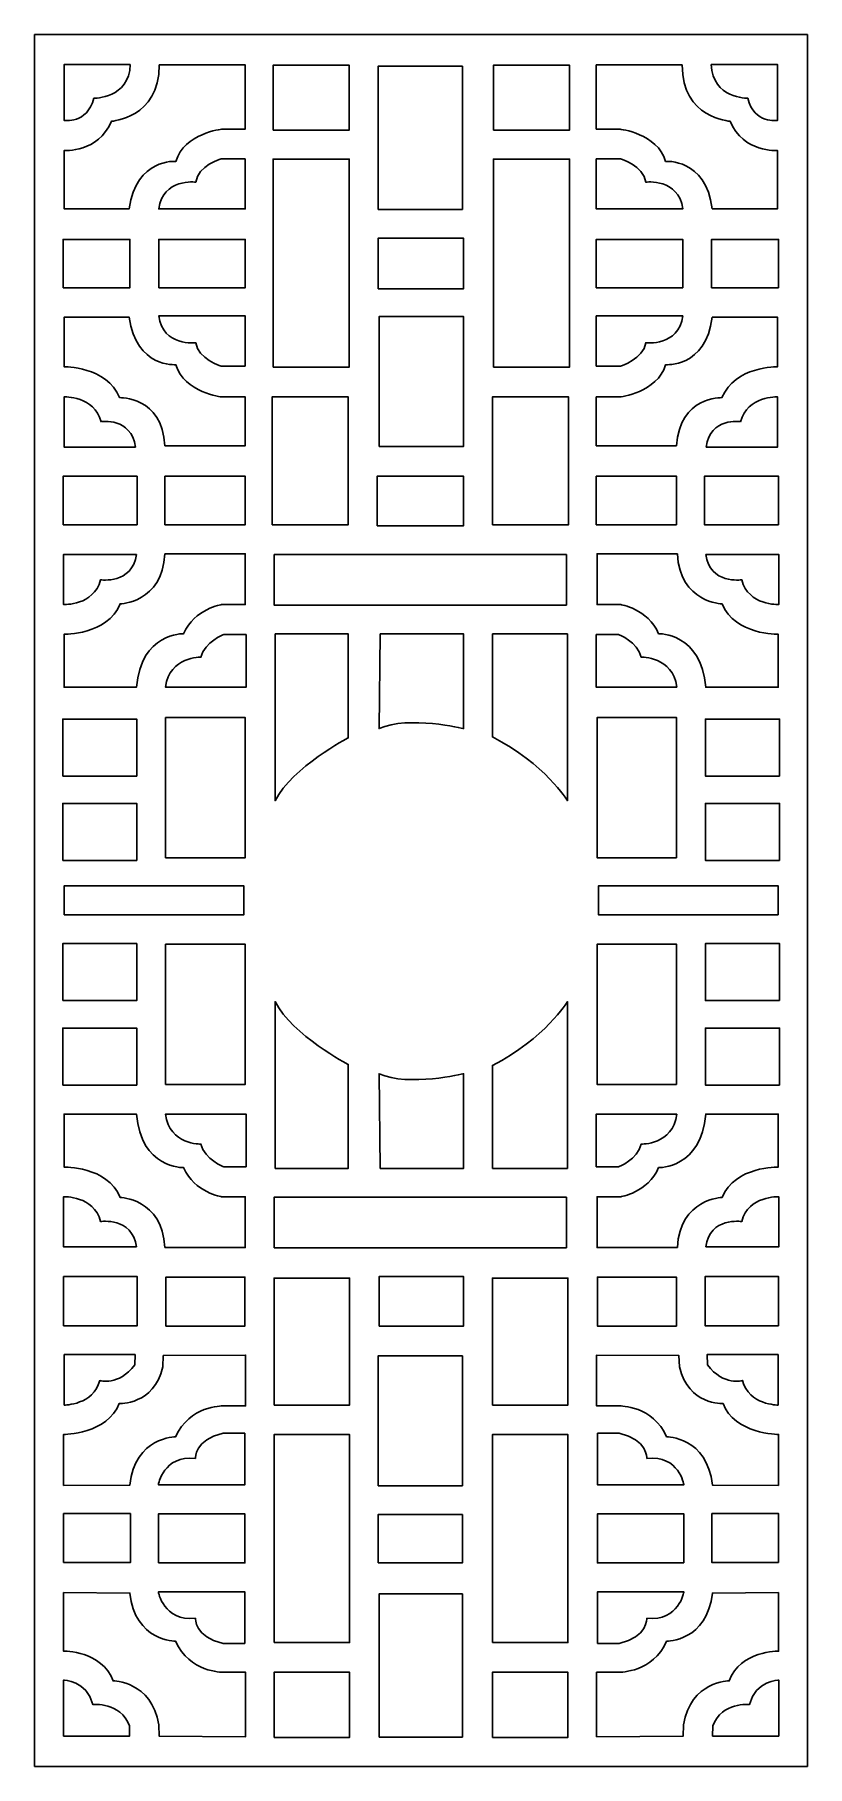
# Model space of a CAD drawing. Header units: centimetres. Extents: x 1.5 to 9.5, y -8.8 to 9.
import ezdxf

# ---------------------------------------------------------------- set-up
doc = ezdxf.new("R2010")
doc.units = ezdxf.units.CM
doc.header["$MEASUREMENT"] = 0
doc.layers.add('layer 1', color=7, linetype='Continuous')

msp = doc.modelspace()

# ---------------------------------------------------------------- linework, layer by layer
at = {"layer": 'layer 1', "color": 250}
for points, knots in [([(1.50051, -8.84404), (1.50051, -8.84404), (1.50051, 9.00077), (1.50051, 9.00077), (1.50051, 9.00077), (1.50051, 9.00077), (9.46762, 9.00077), (9.46762, 9.00077), (9.46762, 9.00077), (9.46762, 9.00077), (9.46762, -8.84404), (9.46762, -8.84404), (9.46762, -8.84404), (9.46762, -8.84404), (1.50051, -8.84404), (1.50051, -8.84404)], [0, 0, 0, 0, 0.2, 0.2, 0.2, 0.2, 0.4, 0.4, 0.4, 0.4, 0.6, 0.6, 0.6, 0.6, 1, 1, 1, 1]), ([(2.4868, 8.69197), (2.4868, 8.69197), (1.80393, 8.69197), (1.80393, 8.69197), (1.80393, 8.69197), (1.80393, 8.69197), (1.80393, 8.11702), (1.80393, 8.11702), (1.80393, 8.11702), (1.80393, 8.11702), (2.04099, 8.07633), (2.11175, 8.34523), (2.11175, 8.34523), (2.11175, 8.34523), (2.47619, 8.34346), (2.4868, 8.69197)], [0, 0, 0, 0, 0.2, 0.2, 0.2, 0.2, 0.4, 0.4, 0.4, 0.4, 0.6, 0.6, 0.6, 0.6, 1, 1, 1, 1]), ([(2.78578, 8.68865), (2.78578, 8.68865), (3.67209, 8.68865), (3.67209, 8.68865), (3.67209, 8.68865), (3.67209, 8.68865), (3.67209, 8.02701), (3.67209, 8.02701), (3.67209, 8.02701), (3.67209, 8.02701), (3.4315, 8.02701), (3.4315, 8.02701), (3.4315, 8.02701), (3.4315, 8.02701), (3.0423, 7.98456), (2.95738, 7.69443), (2.95738, 7.69443), (2.95738, 7.69443), (2.54695, 7.7298), (2.47619, 7.20616), (2.47619, 7.20616), (2.47619, 7.20616), (1.80393, 7.20616), (1.80393, 7.20616), (1.80393, 7.20616), (1.80393, 7.20616), (1.80393, 7.80587), (1.80393, 7.80587), (1.80393, 7.80587), (1.80393, 7.80587), (2.15775, 7.78288), (2.2922, 8.1084), (2.2922, 8.1084), (2.2922, 8.1084), (2.78932, 8.1367), (2.78578, 8.68865)], [0, 0, 0, 0, 0.1, 0.1, 0.1, 0.1, 0.2, 0.2, 0.2, 0.2, 0.3, 0.3, 0.3, 0.3, 0.4, 0.4, 0.4, 0.4, 0.5, 0.5, 0.5, 0.5, 0.6, 0.6, 0.6, 0.6, 0.7, 0.7, 0.7, 0.7, 0.8, 0.8, 0.8, 0.8, 1, 1, 1, 1]), ([(3.95868, 8.0164), (3.95868, 8.0164), (3.95868, 8.68511), (3.95868, 8.68511), (3.95868, 8.68511), (3.95868, 8.68511), (4.74416, 8.68511), (4.74416, 8.68511), (4.74416, 8.68511), (4.74416, 8.68511), (4.74416, 8.0164), (4.74416, 8.0164), (4.74416, 8.0164), (4.74416, 8.0164), (3.95868, 8.0164), (3.95868, 8.0164)], [0, 0, 0, 0, 0.2, 0.2, 0.2, 0.2, 0.4, 0.4, 0.4, 0.4, 0.6, 0.6, 0.6, 0.6, 1, 1, 1, 1]), ([(5.04137, 7.19908), (5.04137, 7.19908), (5.04137, 8.6745), (5.04137, 8.6745), (5.04137, 8.6745), (5.04137, 8.6745), (5.91175, 8.6745), (5.91175, 8.6745), (5.91175, 8.6745), (5.91175, 8.6745), (5.91175, 7.19908), (5.91175, 7.19908), (5.91175, 7.19908), (5.91175, 7.19908), (5.04137, 7.19908), (5.04137, 7.19908)], [0, 0, 0, 0, 0.2, 0.2, 0.2, 0.2, 0.4, 0.4, 0.4, 0.4, 0.6, 0.6, 0.6, 0.6, 1, 1, 1, 1]), ([(6.23019, 8.0164), (6.23019, 8.0164), (6.23019, 8.68511), (6.23019, 8.68511), (6.23019, 8.68511), (6.23019, 8.68511), (7.01566, 8.68511), (7.01566, 8.68511), (7.01566, 8.68511), (7.01566, 8.68511), (7.01566, 8.0164), (7.01566, 8.0164), (7.01566, 8.0164), (7.01566, 8.0164), (6.23019, 8.0164), (6.23019, 8.0164)], [0, 0, 0, 0, 0.2, 0.2, 0.2, 0.2, 0.4, 0.4, 0.4, 0.4, 0.6, 0.6, 0.6, 0.6, 1, 1, 1, 1]), ([(8.17796, 8.68865), (8.17796, 8.68865), (7.29164, 8.68865), (7.29164, 8.68865), (7.29164, 8.68865), (7.29164, 8.68865), (7.29164, 8.02701), (7.29164, 8.02701), (7.29164, 8.02701), (7.29164, 8.02701), (7.53224, 8.02701), (7.53224, 8.02701), (7.53224, 8.02701), (7.53224, 8.02701), (7.92144, 7.98456), (8.00636, 7.69443), (8.00636, 7.69443), (8.00636, 7.69443), (8.41678, 7.7298), (8.48755, 7.20616), (8.48755, 7.20616), (8.48755, 7.20616), (9.1598, 7.20616), (9.1598, 7.20616), (9.1598, 7.20616), (9.1598, 7.20616), (9.1598, 7.80587), (9.1598, 7.80587), (9.1598, 7.80587), (9.1598, 7.80587), (8.80599, 7.78288), (8.67153, 8.1084), (8.67153, 8.1084), (8.67153, 8.1084), (8.17442, 8.1367), (8.17796, 8.68865)], [0, 0, 0, 0, 0.1, 0.1, 0.1, 0.1, 0.2, 0.2, 0.2, 0.2, 0.3, 0.3, 0.3, 0.3, 0.4, 0.4, 0.4, 0.4, 0.5, 0.5, 0.5, 0.5, 0.6, 0.6, 0.6, 0.6, 0.7, 0.7, 0.7, 0.7, 0.8, 0.8, 0.8, 0.8, 1, 1, 1, 1]), ([(8.47693, 8.69197), (8.47693, 8.69197), (9.1598, 8.69197), (9.1598, 8.69197), (9.1598, 8.69197), (9.1598, 8.69197), (9.1598, 8.11702), (9.1598, 8.11702), (9.1598, 8.11702), (9.1598, 8.11702), (8.92274, 8.07633), (8.85198, 8.34523), (8.85198, 8.34523), (8.85198, 8.34523), (8.48755, 8.34346), (8.47693, 8.69197)], [0, 0, 0, 0, 0.2, 0.2, 0.2, 0.2, 0.4, 0.4, 0.4, 0.4, 0.6, 0.6, 0.6, 0.6, 1, 1, 1, 1]), ([(3.67209, 7.72118), (3.67209, 7.72118), (3.42442, 7.72118), (3.42442, 7.72118), (3.42442, 7.72118), (3.42442, 7.72118), (3.18382, 7.65042), (3.16259, 7.48059), (3.16259, 7.48059), (3.16259, 7.48059), (2.82293, 7.52304), (2.78047, 7.2046), (2.78047, 7.2046), (2.78047, 7.2046), (3.67209, 7.2046), (3.67209, 7.2046), (3.67209, 7.2046), (3.67209, 7.2046), (3.67209, 7.72118), (3.67209, 7.72118)], [0, 0, 0, 0, 0.16666667, 0.16666667, 0.16666667, 0.16666667, 0.33333333, 0.33333333, 0.33333333, 0.33333333, 0.5, 0.5, 0.5, 0.5, 0.66666667, 0.66666667, 0.66666667, 0.66666667, 1, 1, 1, 1]), ([(3.95868, 5.57505), (3.95868, 5.57505), (3.95868, 7.71919), (3.95868, 7.71919), (3.95868, 7.71919), (3.95868, 7.71919), (4.74416, 7.71919), (4.74416, 7.71919), (4.74416, 7.71919), (4.74416, 7.71919), (4.74416, 5.57505), (4.74416, 5.57505), (4.74416, 5.57505), (4.74416, 5.57505), (3.95868, 5.57505), (3.95868, 5.57505)], [0, 0, 0, 0, 0.2, 0.2, 0.2, 0.2, 0.4, 0.4, 0.4, 0.4, 0.6, 0.6, 0.6, 0.6, 1, 1, 1, 1]), ([(6.23019, 5.57505), (6.23019, 5.57505), (6.23019, 7.71919), (6.23019, 7.71919), (6.23019, 7.71919), (6.23019, 7.71919), (7.01566, 7.71919), (7.01566, 7.71919), (7.01566, 7.71919), (7.01566, 7.71919), (7.01566, 5.57505), (7.01566, 5.57505), (7.01566, 5.57505), (7.01566, 5.57505), (6.23019, 5.57505), (6.23019, 5.57505)], [0, 0, 0, 0, 0.2, 0.2, 0.2, 0.2, 0.4, 0.4, 0.4, 0.4, 0.6, 0.6, 0.6, 0.6, 1, 1, 1, 1]), ([(7.29164, 7.72118), (7.29164, 7.72118), (7.53932, 7.72118), (7.53932, 7.72118), (7.53932, 7.72118), (7.53932, 7.72118), (7.77991, 7.65042), (7.80114, 7.48059), (7.80114, 7.48059), (7.80114, 7.48059), (8.1408, 7.52304), (8.18326, 7.2046), (8.18326, 7.2046), (8.18326, 7.2046), (7.29164, 7.2046), (7.29164, 7.2046), (7.29164, 7.2046), (7.29164, 7.2046), (7.29164, 7.72118), (7.29164, 7.72118)], [0, 0, 0, 0, 0.16666667, 0.16666667, 0.16666667, 0.16666667, 0.33333333, 0.33333333, 0.33333333, 0.33333333, 0.5, 0.5, 0.5, 0.5, 0.66666667, 0.66666667, 0.66666667, 0.66666667, 1, 1, 1, 1]), ([(1.79332, 6.39237), (1.79332, 6.39237), (1.79332, 6.89126), (1.79332, 6.89126), (1.79332, 6.89126), (1.79332, 6.89126), (2.48327, 6.89126), (2.48327, 6.89126), (2.48327, 6.89126), (2.48327, 6.89126), (2.48327, 6.39237), (2.48327, 6.39237), (2.48327, 6.39237), (2.48327, 6.39237), (1.79332, 6.39237), (1.79332, 6.39237)], [0, 0, 0, 0, 0.2, 0.2, 0.2, 0.2, 0.4, 0.4, 0.4, 0.4, 0.6, 0.6, 0.6, 0.6, 1, 1, 1, 1]), ([(2.78047, 6.39237), (2.78047, 6.39237), (2.78047, 6.89126), (2.78047, 6.89126), (2.78047, 6.89126), (2.78047, 6.89126), (3.67209, 6.89126), (3.67209, 6.89126), (3.67209, 6.89126), (3.67209, 6.89126), (3.67209, 6.39237), (3.67209, 6.39237), (3.67209, 6.39237), (3.67209, 6.39237), (2.78047, 6.39237), (2.78047, 6.39237)], [0, 0, 0, 0, 0.2, 0.2, 0.2, 0.2, 0.4, 0.4, 0.4, 0.4, 0.6, 0.6, 0.6, 0.6, 1, 1, 1, 1]), ([(5.04137, 6.38176), (5.04137, 6.38176), (5.04137, 6.90187), (5.04137, 6.90187), (5.04137, 6.90187), (5.04137, 6.90187), (5.92237, 6.90187), (5.92237, 6.90187), (5.92237, 6.90187), (5.92237, 6.90187), (5.92237, 6.38176), (5.92237, 6.38176), (5.92237, 6.38176), (5.92237, 6.38176), (5.04137, 6.38176), (5.04137, 6.38176)], [0, 0, 0, 0, 0.2, 0.2, 0.2, 0.2, 0.4, 0.4, 0.4, 0.4, 0.6, 0.6, 0.6, 0.6, 1, 1, 1, 1]), ([(8.18326, 6.39237), (8.18326, 6.39237), (8.18326, 6.89126), (8.18326, 6.89126), (8.18326, 6.89126), (8.18326, 6.89126), (7.29164, 6.89126), (7.29164, 6.89126), (7.29164, 6.89126), (7.29164, 6.89126), (7.29164, 6.39237), (7.29164, 6.39237), (7.29164, 6.39237), (7.29164, 6.39237), (8.18326, 6.39237), (8.18326, 6.39237)], [0, 0, 0, 0, 0.2, 0.2, 0.2, 0.2, 0.4, 0.4, 0.4, 0.4, 0.6, 0.6, 0.6, 0.6, 1, 1, 1, 1]), ([(9.17042, 6.39237), (9.17042, 6.39237), (9.17042, 6.89126), (9.17042, 6.89126), (9.17042, 6.89126), (9.17042, 6.89126), (8.48047, 6.89126), (8.48047, 6.89126), (8.48047, 6.89126), (8.48047, 6.89126), (8.48047, 6.39237), (8.48047, 6.39237), (8.48047, 6.39237), (8.48047, 6.39237), (9.17042, 6.39237), (9.17042, 6.39237)], [0, 0, 0, 0, 0.2, 0.2, 0.2, 0.2, 0.4, 0.4, 0.4, 0.4, 0.6, 0.6, 0.6, 0.6, 1, 1, 1, 1]), ([(2.84416, 4.76481), (2.84416, 4.76481), (3.67209, 4.76481), (3.67209, 4.76481), (3.67209, 4.76481), (3.67209, 4.76481), (3.67209, 5.26723), (3.67209, 5.26723), (3.67209, 5.26723), (3.67209, 5.26723), (3.4315, 5.26723), (3.4315, 5.26723), (3.4315, 5.26723), (3.4315, 5.26723), (3.0423, 5.30969), (2.95738, 5.59982), (2.95738, 5.59982), (2.95738, 5.59982), (2.54695, 5.56444), (2.47619, 6.08809), (2.47619, 6.08809), (2.47619, 6.08809), (1.80393, 6.08809), (1.80393, 6.08809), (1.80393, 6.08809), (1.80393, 6.08809), (1.80393, 5.57859), (1.80393, 5.57859), (1.80393, 5.57859), (1.80393, 5.57859), (2.24267, 5.58567), (2.37712, 5.26015), (2.37712, 5.26015), (2.37712, 5.26015), (2.81585, 5.27431), (2.84416, 4.76481)], [0, 0, 0, 0, 0.1, 0.1, 0.1, 0.1, 0.2, 0.2, 0.2, 0.2, 0.3, 0.3, 0.3, 0.3, 0.4, 0.4, 0.4, 0.4, 0.5, 0.5, 0.5, 0.5, 0.6, 0.6, 0.6, 0.6, 0.7, 0.7, 0.7, 0.7, 0.8, 0.8, 0.8, 0.8, 1, 1, 1, 1]), ([(3.67209, 5.58567), (3.67209, 5.58567), (3.42442, 5.58567), (3.42442, 5.58567), (3.42442, 5.58567), (3.42442, 5.58567), (3.18382, 5.65643), (3.16259, 5.82626), (3.16259, 5.82626), (3.16259, 5.82626), (2.82293, 5.78381), (2.78047, 6.10224), (2.78047, 6.10224), (2.78047, 6.10224), (3.67209, 6.10224), (3.67209, 6.10224), (3.67209, 6.10224), (3.67209, 6.10224), (3.67209, 5.58567), (3.67209, 5.58567)], [0, 0, 0, 0, 0.16666667, 0.16666667, 0.16666667, 0.16666667, 0.33333333, 0.33333333, 0.33333333, 0.33333333, 0.5, 0.5, 0.5, 0.5, 0.66666667, 0.66666667, 0.66666667, 0.66666667, 1, 1, 1, 1]), ([(5.05198, 4.75773), (5.05198, 4.75773), (5.05198, 6.09516), (5.05198, 6.09516), (5.05198, 6.09516), (5.05198, 6.09516), (5.92237, 6.09516), (5.92237, 6.09516), (5.92237, 6.09516), (5.92237, 6.09516), (5.92237, 4.75773), (5.92237, 4.75773), (5.92237, 4.75773), (5.92237, 4.75773), (5.05198, 4.75773), (5.05198, 4.75773)], [0, 0, 0, 0, 0.2, 0.2, 0.2, 0.2, 0.4, 0.4, 0.4, 0.4, 0.6, 0.6, 0.6, 0.6, 1, 1, 1, 1]), ([(7.29164, 5.58567), (7.29164, 5.58567), (7.53932, 5.58567), (7.53932, 5.58567), (7.53932, 5.58567), (7.53932, 5.58567), (7.77991, 5.65643), (7.80114, 5.82626), (7.80114, 5.82626), (7.80114, 5.82626), (8.1408, 5.78381), (8.18326, 6.10224), (8.18326, 6.10224), (8.18326, 6.10224), (7.29164, 6.10224), (7.29164, 6.10224), (7.29164, 6.10224), (7.29164, 6.10224), (7.29164, 5.58567), (7.29164, 5.58567)], [0, 0, 0, 0, 0.16666667, 0.16666667, 0.16666667, 0.16666667, 0.33333333, 0.33333333, 0.33333333, 0.33333333, 0.5, 0.5, 0.5, 0.5, 0.66666667, 0.66666667, 0.66666667, 0.66666667, 1, 1, 1, 1]), ([(8.11958, 4.76481), (8.11958, 4.76481), (7.29164, 4.76481), (7.29164, 4.76481), (7.29164, 4.76481), (7.29164, 4.76481), (7.29164, 5.26723), (7.29164, 5.26723), (7.29164, 5.26723), (7.29164, 5.26723), (7.53224, 5.26723), (7.53224, 5.26723), (7.53224, 5.26723), (7.53224, 5.26723), (7.92144, 5.30969), (8.00636, 5.59982), (8.00636, 5.59982), (8.00636, 5.59982), (8.41678, 5.56444), (8.48755, 6.08809), (8.48755, 6.08809), (8.48755, 6.08809), (9.1598, 6.08809), (9.1598, 6.08809), (9.1598, 6.08809), (9.1598, 6.08809), (9.1598, 5.57859), (9.1598, 5.57859), (9.1598, 5.57859), (9.1598, 5.57859), (8.72107, 5.58567), (8.58662, 5.26015), (8.58662, 5.26015), (8.58662, 5.26015), (8.14788, 5.27431), (8.11958, 4.76481)], [0, 0, 0, 0, 0.1, 0.1, 0.1, 0.1, 0.2, 0.2, 0.2, 0.2, 0.3, 0.3, 0.3, 0.3, 0.4, 0.4, 0.4, 0.4, 0.5, 0.5, 0.5, 0.5, 0.6, 0.6, 0.6, 0.6, 0.7, 0.7, 0.7, 0.7, 0.8, 0.8, 0.8, 0.8, 1, 1, 1, 1]), ([(2.53987, 4.75066), (2.53987, 4.75066), (1.80393, 4.75066), (1.80393, 4.75066), (1.80393, 4.75066), (1.80393, 4.75066), (1.80393, 5.26723), (1.80393, 5.26723), (1.80393, 5.26723), (1.80393, 5.26723), (2.1153, 5.28138), (2.18606, 5.01248), (2.18606, 5.01248), (2.18606, 5.01248), (2.49742, 5.06201), (2.53987, 4.75066)], [0, 0, 0, 0, 0.2, 0.2, 0.2, 0.2, 0.4, 0.4, 0.4, 0.4, 0.6, 0.6, 0.6, 0.6, 1, 1, 1, 1]), ([(3.94807, 3.95103), (3.94807, 3.95103), (3.94807, 5.26723), (3.94807, 5.26723), (3.94807, 5.26723), (3.94807, 5.26723), (4.73355, 5.26723), (4.73355, 5.26723), (4.73355, 5.26723), (4.73355, 5.26723), (4.73355, 3.95103), (4.73355, 3.95103), (4.73355, 3.95103), (4.73355, 3.95103), (3.94807, 3.95103), (3.94807, 3.95103)], [0, 0, 0, 0, 0.2, 0.2, 0.2, 0.2, 0.4, 0.4, 0.4, 0.4, 0.6, 0.6, 0.6, 0.6, 1, 1, 1, 1]), ([(6.21958, 3.95103), (6.21958, 3.95103), (6.21958, 5.26723), (6.21958, 5.26723), (6.21958, 5.26723), (6.21958, 5.26723), (7.00505, 5.26723), (7.00505, 5.26723), (7.00505, 5.26723), (7.00505, 5.26723), (7.00505, 3.95103), (7.00505, 3.95103), (7.00505, 3.95103), (7.00505, 3.95103), (6.21958, 3.95103), (6.21958, 3.95103)], [0, 0, 0, 0, 0.2, 0.2, 0.2, 0.2, 0.4, 0.4, 0.4, 0.4, 0.6, 0.6, 0.6, 0.6, 1, 1, 1, 1]), ([(8.42386, 4.75066), (8.42386, 4.75066), (9.1598, 4.75066), (9.1598, 4.75066), (9.1598, 4.75066), (9.1598, 4.75066), (9.1598, 5.26723), (9.1598, 5.26723), (9.1598, 5.26723), (9.1598, 5.26723), (8.84844, 5.28138), (8.77768, 5.01248), (8.77768, 5.01248), (8.77768, 5.01248), (8.46632, 5.06201), (8.42386, 4.75066)], [0, 0, 0, 0, 0.2, 0.2, 0.2, 0.2, 0.4, 0.4, 0.4, 0.4, 0.6, 0.6, 0.6, 0.6, 1, 1, 1, 1]), ([(1.79332, 3.95103), (1.79332, 3.95103), (1.79332, 4.44991), (1.79332, 4.44991), (1.79332, 4.44991), (1.79332, 4.44991), (2.55757, 4.44991), (2.55757, 4.44991), (2.55757, 4.44991), (2.55757, 4.44991), (2.55757, 3.95103), (2.55757, 3.95103), (2.55757, 3.95103), (2.55757, 3.95103), (1.79332, 3.95103), (1.79332, 3.95103)], [0, 0, 0, 0, 0.2, 0.2, 0.2, 0.2, 0.4, 0.4, 0.4, 0.4, 0.6, 0.6, 0.6, 0.6, 1, 1, 1, 1]), ([(2.84416, 3.95103), (2.84416, 3.95103), (2.84416, 4.44991), (2.84416, 4.44991), (2.84416, 4.44991), (2.84416, 4.44991), (3.67209, 4.44991), (3.67209, 4.44991), (3.67209, 4.44991), (3.67209, 4.44991), (3.67209, 3.95103), (3.67209, 3.95103), (3.67209, 3.95103), (3.67209, 3.95103), (2.84416, 3.95103), (2.84416, 3.95103)], [0, 0, 0, 0, 0.2, 0.2, 0.2, 0.2, 0.4, 0.4, 0.4, 0.4, 0.6, 0.6, 0.6, 0.6, 1, 1, 1, 1]), ([(5.03075, 3.94041), (5.03075, 3.94041), (5.03075, 4.44991), (5.03075, 4.44991), (5.03075, 4.44991), (5.03075, 4.44991), (5.92237, 4.44991), (5.92237, 4.44991), (5.92237, 4.44991), (5.92237, 4.44991), (5.92237, 3.94041), (5.92237, 3.94041), (5.92237, 3.94041), (5.92237, 3.94041), (5.03075, 3.94041), (5.03075, 3.94041)], [0, 0, 0, 0, 0.2, 0.2, 0.2, 0.2, 0.4, 0.4, 0.4, 0.4, 0.6, 0.6, 0.6, 0.6, 1, 1, 1, 1]), ([(8.11958, 3.95103), (8.11958, 3.95103), (8.11958, 4.44991), (8.11958, 4.44991), (8.11958, 4.44991), (8.11958, 4.44991), (7.29164, 4.44991), (7.29164, 4.44991), (7.29164, 4.44991), (7.29164, 4.44991), (7.29164, 3.95103), (7.29164, 3.95103), (7.29164, 3.95103), (7.29164, 3.95103), (8.11958, 3.95103), (8.11958, 3.95103)], [0, 0, 0, 0, 0.2, 0.2, 0.2, 0.2, 0.4, 0.4, 0.4, 0.4, 0.6, 0.6, 0.6, 0.6, 1, 1, 1, 1]), ([(9.17042, 3.95103), (9.17042, 3.95103), (9.17042, 4.44991), (9.17042, 4.44991), (9.17042, 4.44991), (9.17042, 4.44991), (8.40617, 4.44991), (8.40617, 4.44991), (8.40617, 4.44991), (8.40617, 4.44991), (8.40617, 3.95103), (8.40617, 3.95103), (8.40617, 3.95103), (8.40617, 3.95103), (9.17042, 3.95103), (9.17042, 3.95103)], [0, 0, 0, 0, 0.2, 0.2, 0.2, 0.2, 0.4, 0.4, 0.4, 0.4, 0.6, 0.6, 0.6, 0.6, 1, 1, 1, 1]), ([(2.55049, 3.64498), (2.55049, 3.64498), (1.79863, 3.64498), (1.79863, 3.64498), (1.79863, 3.64498), (1.79863, 3.64498), (1.79863, 3.1284), (1.79863, 3.1284), (1.79863, 3.1284), (1.79863, 3.1284), (2.10999, 3.11424), (2.18075, 3.38315), (2.18075, 3.38315), (2.18075, 3.38315), (2.50803, 3.33361), (2.55049, 3.64498)], [0, 0, 0, 0, 0.2, 0.2, 0.2, 0.2, 0.4, 0.4, 0.4, 0.4, 0.6, 0.6, 0.6, 0.6, 1, 1, 1, 1]), ([(2.84416, 3.65205), (2.84416, 3.65205), (3.67209, 3.65205), (3.67209, 3.65205), (3.67209, 3.65205), (3.67209, 3.65205), (3.67209, 3.1284), (3.67209, 3.1284), (3.67209, 3.1284), (3.67209, 3.1284), (3.4315, 3.1284), (3.4315, 3.1284), (3.4315, 3.1284), (3.4315, 3.1284), (3.14844, 3.08594), (3.03699, 2.82765), (3.03699, 2.82765), (3.03699, 2.82765), (2.59471, 2.8365), (2.55049, 2.2757), (2.55049, 2.2757), (2.55049, 2.2757), (1.80393, 2.2757), (1.80393, 2.2757), (1.80393, 2.2757), (1.80393, 2.2757), (1.80393, 2.82235), (1.80393, 2.82235), (1.80393, 2.82235), (1.80393, 2.82235), (2.24797, 2.80997), (2.38243, 3.13548), (2.38243, 3.13548), (2.38243, 3.13548), (2.81585, 3.14255), (2.84416, 3.65205)], [0, 0, 0, 0, 0.1, 0.1, 0.1, 0.1, 0.2, 0.2, 0.2, 0.2, 0.3, 0.3, 0.3, 0.3, 0.4, 0.4, 0.4, 0.4, 0.5, 0.5, 0.5, 0.5, 0.6, 0.6, 0.6, 0.6, 0.7, 0.7, 0.7, 0.7, 0.8, 0.8, 0.8, 0.8, 1, 1, 1, 1]), ([(3.9693, 3.64321), (3.9693, 3.64321), (3.9693, 3.12309), (3.9693, 3.12309), (3.9693, 3.12309), (3.9693, 3.12309), (6.98382, 3.12309), (6.98382, 3.12309), (6.98382, 3.12309), (6.98382, 3.12309), (6.98382, 3.64321), (6.98382, 3.64321), (6.98382, 3.64321), (6.98382, 3.64321), (3.9693, 3.64321), (3.9693, 3.64321)], [0, 0, 0, 0, 0.2, 0.2, 0.2, 0.2, 0.4, 0.4, 0.4, 0.4, 0.6, 0.6, 0.6, 0.6, 1, 1, 1, 1]), ([(8.12687, 3.65205), (8.12687, 3.65205), (7.29894, 3.65205), (7.29894, 3.65205), (7.29894, 3.65205), (7.29894, 3.65205), (7.29894, 3.1284), (7.29894, 3.1284), (7.29894, 3.1284), (7.29894, 3.1284), (7.53953, 3.1284), (7.53953, 3.1284), (7.53953, 3.1284), (7.53953, 3.1284), (7.82259, 3.08594), (7.93405, 2.82765), (7.93405, 2.82765), (7.93405, 2.82765), (8.37632, 2.8365), (8.42054, 2.2757), (8.42054, 2.2757), (8.42054, 2.2757), (9.1671, 2.2757), (9.1671, 2.2757), (9.1671, 2.2757), (9.1671, 2.2757), (9.1671, 2.82235), (9.1671, 2.82235), (9.1671, 2.82235), (9.1671, 2.82235), (8.72306, 2.80997), (8.58861, 3.13548), (8.58861, 3.13548), (8.58861, 3.13548), (8.15518, 3.14255), (8.12687, 3.65205)], [0, 0, 0, 0, 0.1, 0.1, 0.1, 0.1, 0.2, 0.2, 0.2, 0.2, 0.3, 0.3, 0.3, 0.3, 0.4, 0.4, 0.4, 0.4, 0.5, 0.5, 0.5, 0.5, 0.6, 0.6, 0.6, 0.6, 0.7, 0.7, 0.7, 0.7, 0.8, 0.8, 0.8, 0.8, 1, 1, 1, 1]), ([(8.42054, 3.64498), (8.42054, 3.64498), (9.17241, 3.64498), (9.17241, 3.64498), (9.17241, 3.64498), (9.17241, 3.64498), (9.17241, 3.1284), (9.17241, 3.1284), (9.17241, 3.1284), (9.17241, 3.1284), (8.86105, 3.11424), (8.79029, 3.38315), (8.79029, 3.38315), (8.79029, 3.38315), (8.463, 3.33361), (8.42054, 3.64498)], [0, 0, 0, 0, 0.2, 0.2, 0.2, 0.2, 0.4, 0.4, 0.4, 0.4, 0.6, 0.6, 0.6, 0.6, 1, 1, 1, 1]), ([(3.6827, 2.82058), (3.6827, 2.82058), (3.45096, 2.82058), (3.45096, 2.82058), (3.45096, 2.82058), (3.45096, 2.82058), (3.25282, 2.74451), (3.21567, 2.58529), (3.21567, 2.58529), (3.21567, 2.58529), (2.89192, 2.5959), (2.84947, 2.27747), (2.84947, 2.27747), (2.84947, 2.27747), (3.6827, 2.27747), (3.6827, 2.27747), (3.6827, 2.27747), (3.6827, 2.27747), (3.6827, 2.82058), (3.6827, 2.82058)], [0, 0, 0, 0, 0.16666667, 0.16666667, 0.16666667, 0.16666667, 0.33333333, 0.33333333, 0.33333333, 0.33333333, 0.5, 0.5, 0.5, 0.5, 0.66666667, 0.66666667, 0.66666667, 0.66666667, 1, 1, 1, 1]), ([(3.97991, 2.82589), (3.97991, 2.82589), (4.73355, 2.82589), (4.73355, 2.82589), (4.73355, 2.82589), (4.73355, 2.82589), (4.73355, 1.75382), (4.73355, 1.75382), (4.73355, 1.75382), (4.73355, 1.75382), (4.16036, 1.45661), (3.97991, 1.10633), (3.97991, 1.10633), (3.97991, 1.10633), (3.97991, 2.82589), (3.97991, 2.82589)], [0, 0, 0, 0, 0.2, 0.2, 0.2, 0.2, 0.4, 0.4, 0.4, 0.4, 0.6, 0.6, 0.6, 0.6, 1, 1, 1, 1]), ([(5.0626, 2.82589), (5.0626, 2.82589), (5.92237, 2.82589), (5.92237, 2.82589), (5.92237, 2.82589), (5.92237, 2.82589), (5.92237, 1.84935), (5.92237, 1.84935), (5.92237, 1.84935), (5.92237, 1.84935), (5.3598, 1.98733), (5.05198, 1.84935), (5.05198, 1.84935), (5.05198, 1.84935), (5.0626, 2.82589), (5.0626, 2.82589)], [0, 0, 0, 0, 0.2, 0.2, 0.2, 0.2, 0.4, 0.4, 0.4, 0.4, 0.6, 0.6, 0.6, 0.6, 1, 1, 1, 1]), ([(6.21958, 2.82589), (6.21958, 2.82589), (6.99443, 2.82589), (6.99443, 2.82589), (6.99443, 2.82589), (6.99443, 2.82589), (6.99443, 1.10633), (6.99443, 1.10633), (6.99443, 1.10633), (6.99443, 1.10633), (6.76091, 1.48846), (6.21958, 1.76443), (6.21958, 1.76443), (6.21958, 1.76443), (6.21958, 2.82589), (6.21958, 2.82589)], [0, 0, 0, 0, 0.2, 0.2, 0.2, 0.2, 0.4, 0.4, 0.4, 0.4, 0.6, 0.6, 0.6, 0.6, 1, 1, 1, 1]), ([(7.28832, 2.82058), (7.28832, 2.82058), (7.52008, 2.82058), (7.52008, 2.82058), (7.52008, 2.82058), (7.52008, 2.82058), (7.71822, 2.74451), (7.75536, 2.58529), (7.75536, 2.58529), (7.75536, 2.58529), (8.07911, 2.5959), (8.12157, 2.27747), (8.12157, 2.27747), (8.12157, 2.27747), (7.28832, 2.27747), (7.28832, 2.27747), (7.28832, 2.27747), (7.28832, 2.27747), (7.28832, 2.82058), (7.28832, 2.82058)], [0, 0, 0, 0, 0.16666667, 0.16666667, 0.16666667, 0.16666667, 0.33333333, 0.33333333, 0.33333333, 0.33333333, 0.5, 0.5, 0.5, 0.5, 0.66666667, 0.66666667, 0.66666667, 0.66666667, 1, 1, 1, 1]), ([(1.78978, 1.36108), (1.78978, 1.36108), (1.78978, 1.94842), (1.78978, 1.94842), (1.78978, 1.94842), (1.78978, 1.94842), (2.55403, 1.94842), (2.55403, 1.94842), (2.55403, 1.94842), (2.55403, 1.94842), (2.55403, 1.36108), (2.55403, 1.36108), (2.55403, 1.36108), (2.55403, 1.36108), (1.78978, 1.36108), (1.78978, 1.36108)], [0, 0, 0, 0, 0.2, 0.2, 0.2, 0.2, 0.4, 0.4, 0.4, 0.4, 0.6, 0.6, 0.6, 0.6, 1, 1, 1, 1]), ([(2.85123, 0.51899), (2.85123, 0.51899), (2.85123, 1.96257), (2.85123, 1.96257), (2.85123, 1.96257), (2.85123, 1.96257), (3.67209, 1.96257), (3.67209, 1.96257), (3.67209, 1.96257), (3.67209, 1.96257), (3.67209, 0.51899), (3.67209, 0.51899), (3.67209, 0.51899), (3.67209, 0.51899), (2.85123, 0.51899), (2.85123, 0.51899)], [0, 0, 0, 0, 0.2, 0.2, 0.2, 0.2, 0.4, 0.4, 0.4, 0.4, 0.6, 0.6, 0.6, 0.6, 1, 1, 1, 1]), ([(8.1198, 0.51899), (8.1198, 0.51899), (8.1198, 1.96257), (8.1198, 1.96257), (8.1198, 1.96257), (8.1198, 1.96257), (7.29894, 1.96257), (7.29894, 1.96257), (7.29894, 1.96257), (7.29894, 1.96257), (7.29894, 0.51899), (7.29894, 0.51899), (7.29894, 0.51899), (7.29894, 0.51899), (8.1198, 0.51899), (8.1198, 0.51899)], [0, 0, 0, 0, 0.2, 0.2, 0.2, 0.2, 0.4, 0.4, 0.4, 0.4, 0.6, 0.6, 0.6, 0.6, 1, 1, 1, 1]), ([(9.18126, 1.36108), (9.18126, 1.36108), (9.18126, 1.94842), (9.18126, 1.94842), (9.18126, 1.94842), (9.18126, 1.94842), (8.41701, 1.94842), (8.41701, 1.94842), (8.41701, 1.94842), (8.41701, 1.94842), (8.41701, 1.36108), (8.41701, 1.36108), (8.41701, 1.36108), (8.41701, 1.36108), (9.18126, 1.36108), (9.18126, 1.36108)], [0, 0, 0, 0, 0.2, 0.2, 0.2, 0.2, 0.4, 0.4, 0.4, 0.4, 0.6, 0.6, 0.6, 0.6, 1, 1, 1, 1]), ([(1.78978, 0.49069), (1.78978, 0.49069), (1.78978, 1.07802), (1.78978, 1.07802), (1.78978, 1.07802), (1.78978, 1.07802), (2.55403, 1.07802), (2.55403, 1.07802), (2.55403, 1.07802), (2.55403, 1.07802), (2.55403, 0.49069), (2.55403, 0.49069), (2.55403, 0.49069), (2.55403, 0.49069), (1.78978, 0.49069), (1.78978, 0.49069)], [0, 0, 0, 0, 0.2, 0.2, 0.2, 0.2, 0.4, 0.4, 0.4, 0.4, 0.6, 0.6, 0.6, 0.6, 1, 1, 1, 1]), ([(9.18126, 0.49069), (9.18126, 0.49069), (9.18126, 1.07802), (9.18126, 1.07802), (9.18126, 1.07802), (9.18126, 1.07802), (8.41701, 1.07802), (8.41701, 1.07802), (8.41701, 1.07802), (8.41701, 1.07802), (8.41701, 0.49069), (8.41701, 0.49069), (8.41701, 0.49069), (8.41701, 0.49069), (9.18126, 0.49069), (9.18126, 0.49069)], [0, 0, 0, 0, 0.2, 0.2, 0.2, 0.2, 0.4, 0.4, 0.4, 0.4, 0.6, 0.6, 0.6, 0.6, 1, 1, 1, 1]), ([(1.80393, -0.06834), (1.80393, -0.06834), (1.80393, 0.22886), (1.80393, 0.22886), (1.80393, 0.22886), (1.80393, 0.22886), (3.65794, 0.22886), (3.65794, 0.22886), (3.65794, 0.22886), (3.65794, 0.22886), (3.65794, -0.06834), (3.65794, -0.06834), (3.65794, -0.06834), (3.65794, -0.06834), (1.80393, -0.06834), (1.80393, -0.06834)], [0, 0, 0, 0, 0.2, 0.2, 0.2, 0.2, 0.4, 0.4, 0.4, 0.4, 0.6, 0.6, 0.6, 0.6, 1, 1, 1, 1]), ([(9.1671, -0.06834), (9.1671, -0.06834), (9.1671, 0.22886), (9.1671, 0.22886), (9.1671, 0.22886), (9.1671, 0.22886), (7.31309, 0.22886), (7.31309, 0.22886), (7.31309, 0.22886), (7.31309, 0.22886), (7.31309, -0.06834), (7.31309, -0.06834), (7.31309, -0.06834), (7.31309, -0.06834), (9.1671, -0.06834), (9.1671, -0.06834)], [0, 0, 0, 0, 0.2, 0.2, 0.2, 0.2, 0.4, 0.4, 0.4, 0.4, 0.6, 0.6, 0.6, 0.6, 1, 1, 1, 1]), ([(1.78978, -0.95289), (1.78978, -0.95289), (1.78978, -0.36555), (1.78978, -0.36555), (1.78978, -0.36555), (1.78978, -0.36555), (2.55403, -0.36555), (2.55403, -0.36555), (2.55403, -0.36555), (2.55403, -0.36555), (2.55403, -0.95289), (2.55403, -0.95289), (2.55403, -0.95289), (2.55403, -0.95289), (1.78978, -0.95289), (1.78978, -0.95289)], [0, 0, 0, 0, 0.2, 0.2, 0.2, 0.2, 0.4, 0.4, 0.4, 0.4, 0.6, 0.6, 0.6, 0.6, 1, 1, 1, 1]), ([(2.85123, -1.8162), (2.85123, -1.8162), (2.85123, -0.37262), (2.85123, -0.37262), (2.85123, -0.37262), (2.85123, -0.37262), (3.67209, -0.37262), (3.67209, -0.37262), (3.67209, -0.37262), (3.67209, -0.37262), (3.67209, -1.8162), (3.67209, -1.8162), (3.67209, -1.8162), (3.67209, -1.8162), (2.85123, -1.8162), (2.85123, -1.8162)], [0, 0, 0, 0, 0.2, 0.2, 0.2, 0.2, 0.4, 0.4, 0.4, 0.4, 0.6, 0.6, 0.6, 0.6, 1, 1, 1, 1]), ([(8.1198, -1.8162), (8.1198, -1.8162), (8.1198, -0.37262), (8.1198, -0.37262), (8.1198, -0.37262), (8.1198, -0.37262), (7.29894, -0.37262), (7.29894, -0.37262), (7.29894, -0.37262), (7.29894, -0.37262), (7.29894, -1.8162), (7.29894, -1.8162), (7.29894, -1.8162), (7.29894, -1.8162), (8.1198, -1.8162), (8.1198, -1.8162)], [0, 0, 0, 0, 0.2, 0.2, 0.2, 0.2, 0.4, 0.4, 0.4, 0.4, 0.6, 0.6, 0.6, 0.6, 1, 1, 1, 1]), ([(9.18126, -0.95289), (9.18126, -0.95289), (9.18126, -0.36555), (9.18126, -0.36555), (9.18126, -0.36555), (9.18126, -0.36555), (8.41701, -0.36555), (8.41701, -0.36555), (8.41701, -0.36555), (8.41701, -0.36555), (8.41701, -0.95289), (8.41701, -0.95289), (8.41701, -0.95289), (8.41701, -0.95289), (9.18126, -0.95289), (9.18126, -0.95289)], [0, 0, 0, 0, 0.2, 0.2, 0.2, 0.2, 0.4, 0.4, 0.4, 0.4, 0.6, 0.6, 0.6, 0.6, 1, 1, 1, 1]), ([(3.97991, -2.68306), (3.97991, -2.68306), (4.73355, -2.68306), (4.73355, -2.68306), (4.73355, -2.68306), (4.73355, -2.68306), (4.73355, -1.61099), (4.73355, -1.61099), (4.73355, -1.61099), (4.73355, -1.61099), (4.16036, -1.31378), (3.97991, -0.9635), (3.97991, -0.9635), (3.97991, -0.9635), (3.97991, -2.68306), (3.97991, -2.68306)], [0, 0, 0, 0, 0.2, 0.2, 0.2, 0.2, 0.4, 0.4, 0.4, 0.4, 0.6, 0.6, 0.6, 0.6, 1, 1, 1, 1]), ([(6.21958, -2.68306), (6.21958, -2.68306), (6.99443, -2.68306), (6.99443, -2.68306), (6.99443, -2.68306), (6.99443, -2.68306), (6.99443, -0.9635), (6.99443, -0.9635), (6.99443, -0.9635), (6.99443, -0.9635), (6.76091, -1.34562), (6.21958, -1.6216), (6.21958, -1.6216), (6.21958, -1.6216), (6.21958, -2.68306), (6.21958, -2.68306)], [0, 0, 0, 0, 0.2, 0.2, 0.2, 0.2, 0.4, 0.4, 0.4, 0.4, 0.6, 0.6, 0.6, 0.6, 1, 1, 1, 1]), ([(1.78978, -1.82328), (1.78978, -1.82328), (1.78978, -1.23594), (1.78978, -1.23594), (1.78978, -1.23594), (1.78978, -1.23594), (2.55403, -1.23594), (2.55403, -1.23594), (2.55403, -1.23594), (2.55403, -1.23594), (2.55403, -1.82328), (2.55403, -1.82328), (2.55403, -1.82328), (2.55403, -1.82328), (1.78978, -1.82328), (1.78978, -1.82328)], [0, 0, 0, 0, 0.2, 0.2, 0.2, 0.2, 0.4, 0.4, 0.4, 0.4, 0.6, 0.6, 0.6, 0.6, 1, 1, 1, 1]), ([(9.18126, -1.82328), (9.18126, -1.82328), (9.18126, -1.23594), (9.18126, -1.23594), (9.18126, -1.23594), (9.18126, -1.23594), (8.41701, -1.23594), (8.41701, -1.23594), (8.41701, -1.23594), (8.41701, -1.23594), (8.41701, -1.82328), (8.41701, -1.82328), (8.41701, -1.82328), (8.41701, -1.82328), (9.18126, -1.82328), (9.18126, -1.82328)], [0, 0, 0, 0, 0.2, 0.2, 0.2, 0.2, 0.4, 0.4, 0.4, 0.4, 0.6, 0.6, 0.6, 0.6, 1, 1, 1, 1]), ([(5.0626, -2.68306), (5.0626, -2.68306), (5.92237, -2.68306), (5.92237, -2.68306), (5.92237, -2.68306), (5.92237, -2.68306), (5.92237, -1.70652), (5.92237, -1.70652), (5.92237, -1.70652), (5.92237, -1.70652), (5.3598, -1.84451), (5.05198, -1.70652), (5.05198, -1.70652), (5.05198, -1.70652), (5.0626, -2.68306), (5.0626, -2.68306)], [0, 0, 0, 0, 0.2, 0.2, 0.2, 0.2, 0.4, 0.4, 0.4, 0.4, 0.6, 0.6, 0.6, 0.6, 1, 1, 1, 1]), ([(2.84416, -3.49861), (2.84416, -3.49861), (3.67209, -3.49861), (3.67209, -3.49861), (3.67209, -3.49861), (3.67209, -3.49861), (3.67209, -2.97496), (3.67209, -2.97496), (3.67209, -2.97496), (3.67209, -2.97496), (3.4315, -2.97496), (3.4315, -2.97496), (3.4315, -2.97496), (3.4315, -2.97496), (3.14844, -2.9325), (3.03699, -2.67421), (3.03699, -2.67421), (3.03699, -2.67421), (2.59471, -2.68306), (2.55049, -2.12225), (2.55049, -2.12225), (2.55049, -2.12225), (1.80393, -2.12225), (1.80393, -2.12225), (1.80393, -2.12225), (1.80393, -2.12225), (1.80393, -2.6689), (1.80393, -2.6689), (1.80393, -2.6689), (1.80393, -2.6689), (2.24797, -2.65652), (2.38243, -2.98203), (2.38243, -2.98203), (2.38243, -2.98203), (2.81585, -2.98911), (2.84416, -3.49861)], [0, 0, 0, 0, 0.1, 0.1, 0.1, 0.1, 0.2, 0.2, 0.2, 0.2, 0.3, 0.3, 0.3, 0.3, 0.4, 0.4, 0.4, 0.4, 0.5, 0.5, 0.5, 0.5, 0.6, 0.6, 0.6, 0.6, 0.7, 0.7, 0.7, 0.7, 0.8, 0.8, 0.8, 0.8, 1, 1, 1, 1]), ([(3.6827, -2.66714), (3.6827, -2.66714), (3.45096, -2.66714), (3.45096, -2.66714), (3.45096, -2.66714), (3.45096, -2.66714), (3.25282, -2.59106), (3.21567, -2.43185), (3.21567, -2.43185), (3.21567, -2.43185), (2.89192, -2.44246), (2.84947, -2.12402), (2.84947, -2.12402), (2.84947, -2.12402), (3.6827, -2.12402), (3.6827, -2.12402), (3.6827, -2.12402), (3.6827, -2.12402), (3.6827, -2.66714), (3.6827, -2.66714)], [0, 0, 0, 0, 0.16666667, 0.16666667, 0.16666667, 0.16666667, 0.33333333, 0.33333333, 0.33333333, 0.33333333, 0.5, 0.5, 0.5, 0.5, 0.66666667, 0.66666667, 0.66666667, 0.66666667, 1, 1, 1, 1]), ([(7.28832, -2.66714), (7.28832, -2.66714), (7.52008, -2.66714), (7.52008, -2.66714), (7.52008, -2.66714), (7.52008, -2.66714), (7.71822, -2.59106), (7.75536, -2.43185), (7.75536, -2.43185), (7.75536, -2.43185), (8.07911, -2.44246), (8.12157, -2.12402), (8.12157, -2.12402), (8.12157, -2.12402), (7.28832, -2.12402), (7.28832, -2.12402), (7.28832, -2.12402), (7.28832, -2.12402), (7.28832, -2.66714), (7.28832, -2.66714)], [0, 0, 0, 0, 0.16666667, 0.16666667, 0.16666667, 0.16666667, 0.33333333, 0.33333333, 0.33333333, 0.33333333, 0.5, 0.5, 0.5, 0.5, 0.66666667, 0.66666667, 0.66666667, 0.66666667, 1, 1, 1, 1]), ([(8.12687, -3.49861), (8.12687, -3.49861), (7.29894, -3.49861), (7.29894, -3.49861), (7.29894, -3.49861), (7.29894, -3.49861), (7.29894, -2.97496), (7.29894, -2.97496), (7.29894, -2.97496), (7.29894, -2.97496), (7.53953, -2.97496), (7.53953, -2.97496), (7.53953, -2.97496), (7.53953, -2.97496), (7.82259, -2.9325), (7.93405, -2.67421), (7.93405, -2.67421), (7.93405, -2.67421), (8.37632, -2.68306), (8.42054, -2.12225), (8.42054, -2.12225), (8.42054, -2.12225), (9.1671, -2.12225), (9.1671, -2.12225), (9.1671, -2.12225), (9.1671, -2.12225), (9.1671, -2.6689), (9.1671, -2.6689), (9.1671, -2.6689), (9.1671, -2.6689), (8.72306, -2.65652), (8.58861, -2.98203), (8.58861, -2.98203), (8.58861, -2.98203), (8.15518, -2.98911), (8.12687, -3.49861)], [0, 0, 0, 0, 0.1, 0.1, 0.1, 0.1, 0.2, 0.2, 0.2, 0.2, 0.3, 0.3, 0.3, 0.3, 0.4, 0.4, 0.4, 0.4, 0.5, 0.5, 0.5, 0.5, 0.6, 0.6, 0.6, 0.6, 0.7, 0.7, 0.7, 0.7, 0.8, 0.8, 0.8, 0.8, 1, 1, 1, 1]), ([(2.55049, -3.49153), (2.55049, -3.49153), (1.79863, -3.49153), (1.79863, -3.49153), (1.79863, -3.49153), (1.79863, -3.49153), (1.79863, -2.97496), (1.79863, -2.97496), (1.79863, -2.97496), (1.79863, -2.97496), (2.10999, -2.9608), (2.18075, -3.22971), (2.18075, -3.22971), (2.18075, -3.22971), (2.50803, -3.18017), (2.55049, -3.49153)], [0, 0, 0, 0, 0.2, 0.2, 0.2, 0.2, 0.4, 0.4, 0.4, 0.4, 0.6, 0.6, 0.6, 0.6, 1, 1, 1, 1]), ([(3.9693, -3.50038), (3.9693, -3.50038), (3.9693, -2.98027), (3.9693, -2.98027), (3.9693, -2.98027), (3.9693, -2.98027), (6.98382, -2.98027), (6.98382, -2.98027), (6.98382, -2.98027), (6.98382, -2.98027), (6.98382, -3.50038), (6.98382, -3.50038), (6.98382, -3.50038), (6.98382, -3.50038), (3.9693, -3.50038), (3.9693, -3.50038)], [0, 0, 0, 0, 0.2, 0.2, 0.2, 0.2, 0.4, 0.4, 0.4, 0.4, 0.6, 0.6, 0.6, 0.6, 1, 1, 1, 1]), ([(8.42054, -3.49153), (8.42054, -3.49153), (9.17241, -3.49153), (9.17241, -3.49153), (9.17241, -3.49153), (9.17241, -3.49153), (9.17241, -2.97496), (9.17241, -2.97496), (9.17241, -2.97496), (9.17241, -2.97496), (8.86105, -2.9608), (8.79029, -3.22971), (8.79029, -3.22971), (8.79029, -3.22971), (8.463, -3.18017), (8.42054, -3.49153)], [0, 0, 0, 0, 0.2, 0.2, 0.2, 0.2, 0.4, 0.4, 0.4, 0.4, 0.6, 0.6, 0.6, 0.6, 1, 1, 1, 1]), ([(1.79966, -4.30284), (1.79966, -4.30284), (1.79966, -3.79758), (1.79966, -3.79758), (1.79966, -3.79758), (1.79966, -3.79758), (2.5583, -3.79758), (2.5583, -3.79758), (2.5583, -3.79758), (2.5583, -3.79758), (2.5583, -4.30284), (2.5583, -4.30284), (2.5583, -4.30284), (2.5583, -4.30284), (1.79966, -4.30284), (1.79966, -4.30284)], [0, 0, 0, 0, 0.2, 0.2, 0.2, 0.2, 0.4, 0.4, 0.4, 0.4, 0.6, 0.6, 0.6, 0.6, 1, 1, 1, 1]), ([(2.85396, -4.30708), (2.85396, -4.30708), (2.85396, -3.80183), (2.85396, -3.80183), (2.85396, -3.80183), (2.85396, -3.80183), (3.66794, -3.80183), (3.66794, -3.80183), (3.66794, -3.80183), (3.66794, -3.80183), (3.66794, -4.30708), (3.66794, -4.30708), (3.66794, -4.30708), (3.66794, -4.30708), (2.85396, -4.30708), (2.85396, -4.30708)], [0, 0, 0, 0, 0.2, 0.2, 0.2, 0.2, 0.4, 0.4, 0.4, 0.4, 0.6, 0.6, 0.6, 0.6, 1, 1, 1, 1]), ([(3.9693, -5.12086), (3.9693, -5.12086), (3.9693, -3.81174), (3.9693, -3.81174), (3.9693, -3.81174), (3.9693, -3.81174), (4.7477, -3.81174), (4.7477, -3.81174), (4.7477, -3.81174), (4.7477, -3.81174), (4.7477, -5.12086), (4.7477, -5.12086), (4.7477, -5.12086), (4.7477, -5.12086), (3.9693, -5.12086), (3.9693, -5.12086)], [0, 0, 0, 0, 0.2, 0.2, 0.2, 0.2, 0.4, 0.4, 0.4, 0.4, 0.6, 0.6, 0.6, 0.6, 1, 1, 1, 1]), ([(5.05198, -4.30708), (5.05198, -4.30708), (5.05198, -3.79758), (5.05198, -3.79758), (5.05198, -3.79758), (5.05198, -3.79758), (5.92237, -3.79758), (5.92237, -3.79758), (5.92237, -3.79758), (5.92237, -3.79758), (5.92237, -4.30708), (5.92237, -4.30708), (5.92237, -4.30708), (5.92237, -4.30708), (5.05198, -4.30708), (5.05198, -4.30708)], [0, 0, 0, 0, 0.2, 0.2, 0.2, 0.2, 0.4, 0.4, 0.4, 0.4, 0.6, 0.6, 0.6, 0.6, 1, 1, 1, 1]), ([(6.21958, -5.12086), (6.21958, -5.12086), (6.21958, -3.81174), (6.21958, -3.81174), (6.21958, -3.81174), (6.21958, -3.81174), (6.99797, -3.81174), (6.99797, -3.81174), (6.99797, -3.81174), (6.99797, -3.81174), (6.99797, -5.12086), (6.99797, -5.12086), (6.99797, -5.12086), (6.99797, -5.12086), (6.21958, -5.12086), (6.21958, -5.12086)], [0, 0, 0, 0, 0.2, 0.2, 0.2, 0.2, 0.4, 0.4, 0.4, 0.4, 0.6, 0.6, 0.6, 0.6, 1, 1, 1, 1]), ([(8.11707, -4.30708), (8.11707, -4.30708), (8.11707, -3.80183), (8.11707, -3.80183), (8.11707, -3.80183), (8.11707, -3.80183), (7.30309, -3.80183), (7.30309, -3.80183), (7.30309, -3.80183), (7.30309, -3.80183), (7.30309, -4.30708), (7.30309, -4.30708), (7.30309, -4.30708), (7.30309, -4.30708), (8.11707, -4.30708), (8.11707, -4.30708)], [0, 0, 0, 0, 0.2, 0.2, 0.2, 0.2, 0.4, 0.4, 0.4, 0.4, 0.6, 0.6, 0.6, 0.6, 1, 1, 1, 1]), ([(9.17137, -4.30284), (9.17137, -4.30284), (9.17137, -3.79758), (9.17137, -3.79758), (9.17137, -3.79758), (9.17137, -3.79758), (8.41273, -3.79758), (8.41273, -3.79758), (8.41273, -3.79758), (8.41273, -3.79758), (8.41273, -4.30284), (8.41273, -4.30284), (8.41273, -4.30284), (8.41273, -4.30284), (9.17137, -4.30284), (9.17137, -4.30284)], [0, 0, 0, 0, 0.2, 0.2, 0.2, 0.2, 0.4, 0.4, 0.4, 0.4, 0.6, 0.6, 0.6, 0.6, 1, 1, 1, 1]), ([(1.79969, -5.94915), (1.79969, -5.94915), (2.48327, -5.94491), (2.48327, -5.94491), (2.48327, -5.94491), (2.53421, -5.44815), (2.95455, -5.44815), (2.95455, -5.44815), (2.95455, -5.44815), (3.09466, -5.12547), (3.43857, -5.12971), (3.43857, -5.12971), (3.43857, -5.12971), (3.43857, -5.12971), (3.67634, -5.12971), (3.67634, -5.12971), (3.67634, -5.12971), (3.67634, -5.12971), (3.67634, -4.60606), (3.67634, -4.60606), (3.67634, -4.60606), (3.67634, -4.60606), (2.82718, -4.61154), (2.82718, -4.61154), (2.82718, -4.61154), (2.82718, -4.61154), (2.82293, -4.72777), (2.82293, -4.72777), (2.82293, -4.72777), (2.72952, -5.12547), (2.37287, -5.10424), (2.37287, -5.10424), (2.37287, -5.10424), (2.25823, -5.41843), (1.79969, -5.42408), (1.79969, -5.42408), (1.79969, -5.42408), (1.79969, -5.42408), (1.79969, -5.94915), (1.79969, -5.94915)], [0, 0, 0, 0, 0.09090909, 0.09090909, 0.09090909, 0.09090909, 0.18181818, 0.18181818, 0.18181818, 0.18181818, 0.27272727, 0.27272727, 0.27272727, 0.27272727, 0.36363636, 0.36363636, 0.36363636, 0.36363636, 0.45454545, 0.45454545, 0.45454545, 0.45454545, 0.54545455, 0.54545455, 0.54545455, 0.54545455, 0.63636364, 0.63636364, 0.63636364, 0.63636364, 0.72727273, 0.72727273, 0.72727273, 0.72727273, 0.81818182, 0.81818182, 0.81818182, 0.81818182, 1, 1, 1, 1]), ([(1.80393, -4.60098), (1.80393, -4.60098), (1.8057, -5.12109), (1.8057, -5.12109), (1.8057, -5.12109), (1.8057, -5.12109), (2.10822, -5.12058), (2.1719, -4.86887), (2.1719, -4.86887), (2.1719, -4.86887), (2.36499, -4.9275), (2.53381, -4.70712), (2.53381, -4.70712), (2.53381, -4.70712), (2.53684, -4.60098), (2.53684, -4.60098), (2.53684, -4.60098), (2.53684, -4.60098), (1.80393, -4.60098), (1.80393, -4.60098)], [0, 0, 0, 0, 0.16666667, 0.16666667, 0.16666667, 0.16666667, 0.33333333, 0.33333333, 0.33333333, 0.33333333, 0.5, 0.5, 0.5, 0.5, 0.66666667, 0.66666667, 0.66666667, 0.66666667, 1, 1, 1, 1]), ([(5.04137, -5.95234), (5.04137, -5.95234), (5.04137, -4.61491), (5.04137, -4.61491), (5.04137, -4.61491), (5.04137, -4.61491), (5.91175, -4.61491), (5.91175, -4.61491), (5.91175, -4.61491), (5.91175, -4.61491), (5.91175, -5.95234), (5.91175, -5.95234), (5.91175, -5.95234), (5.91175, -5.95234), (5.04137, -5.95234), (5.04137, -5.95234)], [0, 0, 0, 0, 0.2, 0.2, 0.2, 0.2, 0.4, 0.4, 0.4, 0.4, 0.6, 0.6, 0.6, 0.6, 1, 1, 1, 1]), ([(9.17134, -5.94915), (9.17134, -5.94915), (8.48777, -5.94491), (8.48777, -5.94491), (8.48777, -5.94491), (8.43682, -5.44815), (8.01648, -5.44815), (8.01648, -5.44815), (8.01648, -5.44815), (7.87637, -5.12547), (7.53246, -5.12971), (7.53246, -5.12971), (7.53246, -5.12971), (7.53246, -5.12971), (7.2947, -5.12971), (7.2947, -5.12971), (7.2947, -5.12971), (7.2947, -5.12971), (7.2947, -4.60606), (7.2947, -4.60606), (7.2947, -4.60606), (7.2947, -4.60606), (8.14386, -4.61154), (8.14386, -4.61154), (8.14386, -4.61154), (8.14386, -4.61154), (8.1481, -4.72777), (8.1481, -4.72777), (8.1481, -4.72777), (8.24151, -5.12547), (8.59816, -5.10424), (8.59816, -5.10424), (8.59816, -5.10424), (8.7128, -5.41843), (9.17134, -5.42408), (9.17134, -5.42408), (9.17134, -5.42408), (9.17134, -5.42408), (9.17134, -5.94915), (9.17134, -5.94915)], [0, 0, 0, 0, 0.09090909, 0.09090909, 0.09090909, 0.09090909, 0.18181818, 0.18181818, 0.18181818, 0.18181818, 0.27272727, 0.27272727, 0.27272727, 0.27272727, 0.36363636, 0.36363636, 0.36363636, 0.36363636, 0.45454545, 0.45454545, 0.45454545, 0.45454545, 0.54545455, 0.54545455, 0.54545455, 0.54545455, 0.63636364, 0.63636364, 0.63636364, 0.63636364, 0.72727273, 0.72727273, 0.72727273, 0.72727273, 0.81818182, 0.81818182, 0.81818182, 0.81818182, 1, 1, 1, 1]), ([(9.1671, -4.60098), (9.1671, -4.60098), (9.16533, -5.12109), (9.16533, -5.12109), (9.16533, -5.12109), (9.16533, -5.12109), (8.86282, -5.12058), (8.79913, -4.86887), (8.79913, -4.86887), (8.79913, -4.86887), (8.60604, -4.9275), (8.43722, -4.70712), (8.43722, -4.70712), (8.43722, -4.70712), (8.43419, -4.60098), (8.43419, -4.60098), (8.43419, -4.60098), (8.43419, -4.60098), (9.1671, -4.60098), (9.1671, -4.60098)], [0, 0, 0, 0, 0.16666667, 0.16666667, 0.16666667, 0.16666667, 0.33333333, 0.33333333, 0.33333333, 0.33333333, 0.5, 0.5, 0.5, 0.5, 0.66666667, 0.66666667, 0.66666667, 0.66666667, 1, 1, 1, 1]), ([(3.66785, -5.41099), (3.66785, -5.41099), (3.66785, -5.94173), (3.66785, -5.94173), (3.66785, -5.94173), (3.66785, -5.94173), (2.77622, -5.94173), (2.77622, -5.94173), (2.77622, -5.94173), (2.77622, -5.94173), (2.82718, -5.63603), (3.15835, -5.66999), (3.15835, -5.66999), (3.15835, -5.66999), (3.14986, -5.47468), (3.44282, -5.41099), (3.44282, -5.41099), (3.44282, -5.41099), (3.66785, -5.41099), (3.66785, -5.41099)], [0, 0, 0, 0, 0.16666667, 0.16666667, 0.16666667, 0.16666667, 0.33333333, 0.33333333, 0.33333333, 0.33333333, 0.5, 0.5, 0.5, 0.5, 0.66666667, 0.66666667, 0.66666667, 0.66666667, 1, 1, 1, 1]), ([(3.9693, -7.56928), (3.9693, -7.56928), (3.9693, -5.42515), (3.9693, -5.42515), (3.9693, -5.42515), (3.9693, -5.42515), (4.7477, -5.42515), (4.7477, -5.42515), (4.7477, -5.42515), (4.7477, -5.42515), (4.7477, -7.56928), (4.7477, -7.56928), (4.7477, -7.56928), (4.7477, -7.56928), (3.9693, -7.56928), (3.9693, -7.56928)], [0, 0, 0, 0, 0.2, 0.2, 0.2, 0.2, 0.4, 0.4, 0.4, 0.4, 0.6, 0.6, 0.6, 0.6, 1, 1, 1, 1]), ([(6.21958, -7.56928), (6.21958, -7.56928), (6.21958, -5.42515), (6.21958, -5.42515), (6.21958, -5.42515), (6.21958, -5.42515), (6.99797, -5.42515), (6.99797, -5.42515), (6.99797, -5.42515), (6.99797, -5.42515), (6.99797, -7.56928), (6.99797, -7.56928), (6.99797, -7.56928), (6.99797, -7.56928), (6.21958, -7.56928), (6.21958, -7.56928)], [0, 0, 0, 0, 0.2, 0.2, 0.2, 0.2, 0.4, 0.4, 0.4, 0.4, 0.6, 0.6, 0.6, 0.6, 1, 1, 1, 1]), ([(7.30319, -5.41099), (7.30319, -5.41099), (7.30319, -5.94173), (7.30319, -5.94173), (7.30319, -5.94173), (7.30319, -5.94173), (8.1948, -5.94173), (8.1948, -5.94173), (8.1948, -5.94173), (8.1948, -5.94173), (8.14386, -5.63603), (7.81268, -5.66999), (7.81268, -5.66999), (7.81268, -5.66999), (7.82117, -5.47468), (7.52821, -5.41099), (7.52821, -5.41099), (7.52821, -5.41099), (7.30319, -5.41099), (7.30319, -5.41099)], [0, 0, 0, 0, 0.16666667, 0.16666667, 0.16666667, 0.16666667, 0.33333333, 0.33333333, 0.33333333, 0.33333333, 0.5, 0.5, 0.5, 0.5, 0.66666667, 0.66666667, 0.66666667, 0.66666667, 1, 1, 1, 1]), ([(1.79969, -6.74418), (1.79969, -6.74418), (1.79969, -6.23893), (1.79969, -6.23893), (1.79969, -6.23893), (1.79969, -6.23893), (2.48751, -6.23893), (2.48751, -6.23893), (2.48751, -6.23893), (2.48751, -6.23893), (2.48751, -6.74418), (2.48751, -6.74418), (2.48751, -6.74418), (2.48751, -6.74418), (1.79969, -6.74418), (1.79969, -6.74418)], [0, 0, 0, 0, 0.2, 0.2, 0.2, 0.2, 0.4, 0.4, 0.4, 0.4, 0.6, 0.6, 0.6, 0.6, 1, 1, 1, 1]), ([(2.77615, -6.74843), (2.77615, -6.74843), (2.77615, -6.24317), (2.77615, -6.24317), (2.77615, -6.24317), (2.77615, -6.24317), (3.66793, -6.24317), (3.66793, -6.24317), (3.66793, -6.24317), (3.66793, -6.24317), (3.66793, -6.74843), (3.66793, -6.74843), (3.66793, -6.74843), (3.66793, -6.74843), (2.77615, -6.74843), (2.77615, -6.74843)], [0, 0, 0, 0, 0.2, 0.2, 0.2, 0.2, 0.4, 0.4, 0.4, 0.4, 0.6, 0.6, 0.6, 0.6, 1, 1, 1, 1]), ([(8.19488, -6.74843), (8.19488, -6.74843), (8.19488, -6.24317), (8.19488, -6.24317), (8.19488, -6.24317), (8.19488, -6.24317), (7.30311, -6.24317), (7.30311, -6.24317), (7.30311, -6.24317), (7.30311, -6.24317), (7.30311, -6.74843), (7.30311, -6.74843), (7.30311, -6.74843), (7.30311, -6.74843), (8.19488, -6.74843), (8.19488, -6.74843)], [0, 0, 0, 0, 0.2, 0.2, 0.2, 0.2, 0.4, 0.4, 0.4, 0.4, 0.6, 0.6, 0.6, 0.6, 1, 1, 1, 1]), ([(9.17134, -6.74418), (9.17134, -6.74418), (9.17134, -6.23893), (9.17134, -6.23893), (9.17134, -6.23893), (9.17134, -6.23893), (8.48352, -6.23893), (8.48352, -6.23893), (8.48352, -6.23893), (8.48352, -6.23893), (8.48352, -6.74418), (8.48352, -6.74418), (8.48352, -6.74418), (8.48352, -6.74418), (9.17134, -6.74418), (9.17134, -6.74418)], [0, 0, 0, 0, 0.2, 0.2, 0.2, 0.2, 0.4, 0.4, 0.4, 0.4, 0.6, 0.6, 0.6, 0.6, 1, 1, 1, 1]), ([(5.04137, -6.74843), (5.04137, -6.74843), (5.04137, -6.24954), (5.04137, -6.24954), (5.04137, -6.24954), (5.04137, -6.24954), (5.91175, -6.24954), (5.91175, -6.24954), (5.91175, -6.24954), (5.91175, -6.24954), (5.91175, -6.74843), (5.91175, -6.74843), (5.91175, -6.74843), (5.91175, -6.74843), (5.04137, -6.74843), (5.04137, -6.74843)], [0, 0, 0, 0, 0.2, 0.2, 0.2, 0.2, 0.4, 0.4, 0.4, 0.4, 0.6, 0.6, 0.6, 0.6, 1, 1, 1, 1]), ([(1.79969, -7.05413), (1.79969, -7.05413), (2.48327, -7.05837), (2.48327, -7.05837), (2.48327, -7.05837), (2.53421, -7.55513), (2.95455, -7.55513), (2.95455, -7.55513), (2.95455, -7.55513), (3.09466, -7.87782), (3.43857, -7.87357), (3.43857, -7.87357), (3.43857, -7.87357), (3.43857, -7.87357), (3.67634, -7.87357), (3.67634, -7.87357), (3.67634, -7.87357), (3.67634, -7.87357), (3.67634, -8.53874), (3.67634, -8.53874), (3.67634, -8.53874), (3.67634, -8.53874), (2.78471, -8.53326), (2.78471, -8.53326), (2.78471, -8.53326), (2.78471, -8.53326), (2.78047, -8.41704), (2.78047, -8.41704), (2.78047, -8.41704), (2.70829, -7.96273), (2.30919, -7.96273), (2.30919, -7.96273), (2.30919, -7.96273), (2.19455, -7.64854), (1.79969, -7.65703), (1.79969, -7.65703), (1.79969, -7.65703), (1.79969, -7.65703), (1.79969, -7.05413), (1.79969, -7.05413)], [0, 0, 0, 0, 0.09090909, 0.09090909, 0.09090909, 0.09090909, 0.18181818, 0.18181818, 0.18181818, 0.18181818, 0.27272727, 0.27272727, 0.27272727, 0.27272727, 0.36363636, 0.36363636, 0.36363636, 0.36363636, 0.45454545, 0.45454545, 0.45454545, 0.45454545, 0.54545455, 0.54545455, 0.54545455, 0.54545455, 0.63636364, 0.63636364, 0.63636364, 0.63636364, 0.72727273, 0.72727273, 0.72727273, 0.72727273, 0.81818182, 0.81818182, 0.81818182, 0.81818182, 1, 1, 1, 1]), ([(3.66785, -7.57636), (3.66785, -7.57636), (3.66785, -7.04563), (3.66785, -7.04563), (3.66785, -7.04563), (3.66785, -7.04563), (2.77622, -7.04563), (2.77622, -7.04563), (2.77622, -7.04563), (2.77622, -7.04563), (2.82718, -7.35133), (3.15835, -7.31737), (3.15835, -7.31737), (3.15835, -7.31737), (3.14986, -7.51267), (3.44282, -7.57636), (3.44282, -7.57636), (3.44282, -7.57636), (3.66785, -7.57636), (3.66785, -7.57636)], [0, 0, 0, 0, 0.16666667, 0.16666667, 0.16666667, 0.16666667, 0.33333333, 0.33333333, 0.33333333, 0.33333333, 0.5, 0.5, 0.5, 0.5, 0.66666667, 0.66666667, 0.66666667, 0.66666667, 1, 1, 1, 1]), ([(5.05198, -8.54228), (5.05198, -8.54228), (5.05198, -7.06686), (5.05198, -7.06686), (5.05198, -7.06686), (5.05198, -7.06686), (5.91175, -7.06686), (5.91175, -7.06686), (5.91175, -7.06686), (5.91175, -7.06686), (5.91175, -8.54228), (5.91175, -8.54228), (5.91175, -8.54228), (5.91175, -8.54228), (5.05198, -8.54228), (5.05198, -8.54228)], [0, 0, 0, 0, 0.2, 0.2, 0.2, 0.2, 0.4, 0.4, 0.4, 0.4, 0.6, 0.6, 0.6, 0.6, 1, 1, 1, 1]), ([(9.17134, -7.05413), (9.17134, -7.05413), (8.48777, -7.05837), (8.48777, -7.05837), (8.48777, -7.05837), (8.43682, -7.55513), (8.01648, -7.55513), (8.01648, -7.55513), (8.01648, -7.55513), (7.87637, -7.87782), (7.53246, -7.87357), (7.53246, -7.87357), (7.53246, -7.87357), (7.53246, -7.87357), (7.2947, -7.87357), (7.2947, -7.87357), (7.2947, -7.87357), (7.2947, -7.87357), (7.2947, -8.53874), (7.2947, -8.53874), (7.2947, -8.53874), (7.2947, -8.53874), (8.18631, -8.53326), (8.18631, -8.53326), (8.18631, -8.53326), (8.18631, -8.53326), (8.19056, -8.41704), (8.19056, -8.41704), (8.19056, -8.41704), (8.26274, -7.96273), (8.66185, -7.96273), (8.66185, -7.96273), (8.66185, -7.96273), (8.77648, -7.64854), (9.17134, -7.65703), (9.17134, -7.65703), (9.17134, -7.65703), (9.17134, -7.65703), (9.17134, -7.05413), (9.17134, -7.05413)], [0, 0, 0, 0, 0.09090909, 0.09090909, 0.09090909, 0.09090909, 0.18181818, 0.18181818, 0.18181818, 0.18181818, 0.27272727, 0.27272727, 0.27272727, 0.27272727, 0.36363636, 0.36363636, 0.36363636, 0.36363636, 0.45454545, 0.45454545, 0.45454545, 0.45454545, 0.54545455, 0.54545455, 0.54545455, 0.54545455, 0.63636364, 0.63636364, 0.63636364, 0.63636364, 0.72727273, 0.72727273, 0.72727273, 0.72727273, 0.81818182, 0.81818182, 0.81818182, 0.81818182, 1, 1, 1, 1]), ([(7.30319, -7.57636), (7.30319, -7.57636), (7.30319, -7.04563), (7.30319, -7.04563), (7.30319, -7.04563), (7.30319, -7.04563), (8.1948, -7.04563), (8.1948, -7.04563), (8.1948, -7.04563), (8.1948, -7.04563), (8.14386, -7.35133), (7.81268, -7.31737), (7.81268, -7.31737), (7.81268, -7.31737), (7.82117, -7.51267), (7.52821, -7.57636), (7.52821, -7.57636), (7.52821, -7.57636), (7.30319, -7.57636), (7.30319, -7.57636)], [0, 0, 0, 0, 0.16666667, 0.16666667, 0.16666667, 0.16666667, 0.33333333, 0.33333333, 0.33333333, 0.33333333, 0.5, 0.5, 0.5, 0.5, 0.66666667, 0.66666667, 0.66666667, 0.66666667, 1, 1, 1, 1]), ([(1.79686, -8.53168), (1.79686, -8.53168), (1.79863, -7.95494), (1.79863, -7.95494), (1.79863, -7.95494), (1.79863, -7.95494), (2.03745, -7.95545), (2.10114, -8.20717), (2.10114, -8.20717), (2.10114, -8.20717), (2.38622, -8.17684), (2.4772, -8.42553), (2.4772, -8.42553), (2.4772, -8.42553), (2.48023, -8.53168), (2.48023, -8.53168), (2.48023, -8.53168), (2.48023, -8.53168), (1.79686, -8.53168), (1.79686, -8.53168)], [0, 0, 0, 0, 0.16666667, 0.16666667, 0.16666667, 0.16666667, 0.33333333, 0.33333333, 0.33333333, 0.33333333, 0.5, 0.5, 0.5, 0.5, 0.66666667, 0.66666667, 0.66666667, 0.66666667, 1, 1, 1, 1]), ([(3.9693, -8.54582), (3.9693, -8.54582), (3.9693, -7.87357), (3.9693, -7.87357), (3.9693, -7.87357), (3.9693, -7.87357), (4.7477, -7.87357), (4.7477, -7.87357), (4.7477, -7.87357), (4.7477, -7.87357), (4.7477, -8.54582), (4.7477, -8.54582), (4.7477, -8.54582), (4.7477, -8.54582), (3.9693, -8.54582), (3.9693, -8.54582)], [0, 0, 0, 0, 0.2, 0.2, 0.2, 0.2, 0.4, 0.4, 0.4, 0.4, 0.6, 0.6, 0.6, 0.6, 1, 1, 1, 1]), ([(6.21958, -8.54582), (6.21958, -8.54582), (6.21958, -7.87357), (6.21958, -7.87357), (6.21958, -7.87357), (6.21958, -7.87357), (6.99797, -7.87357), (6.99797, -7.87357), (6.99797, -7.87357), (6.99797, -7.87357), (6.99797, -8.54582), (6.99797, -8.54582), (6.99797, -8.54582), (6.99797, -8.54582), (6.21958, -8.54582), (6.21958, -8.54582)], [0, 0, 0, 0, 0.2, 0.2, 0.2, 0.2, 0.4, 0.4, 0.4, 0.4, 0.6, 0.6, 0.6, 0.6, 1, 1, 1, 1]), ([(9.17417, -8.53168), (9.17417, -8.53168), (9.17241, -7.95494), (9.17241, -7.95494), (9.17241, -7.95494), (9.17241, -7.95494), (8.93358, -7.95545), (8.86989, -8.20717), (8.86989, -8.20717), (8.86989, -8.20717), (8.58482, -8.17684), (8.49384, -8.42553), (8.49384, -8.42553), (8.49384, -8.42553), (8.4908, -8.53168), (8.4908, -8.53168), (8.4908, -8.53168), (8.4908, -8.53168), (9.17417, -8.53168), (9.17417, -8.53168)], [0, 0, 0, 0, 0.16666667, 0.16666667, 0.16666667, 0.16666667, 0.33333333, 0.33333333, 0.33333333, 0.33333333, 0.5, 0.5, 0.5, 0.5, 0.66666667, 0.66666667, 0.66666667, 0.66666667, 1, 1, 1, 1])]:
    msp.add_open_spline(points, degree=3, knots=knots, dxfattribs=at)

doc.saveas('drawing.dxf')
